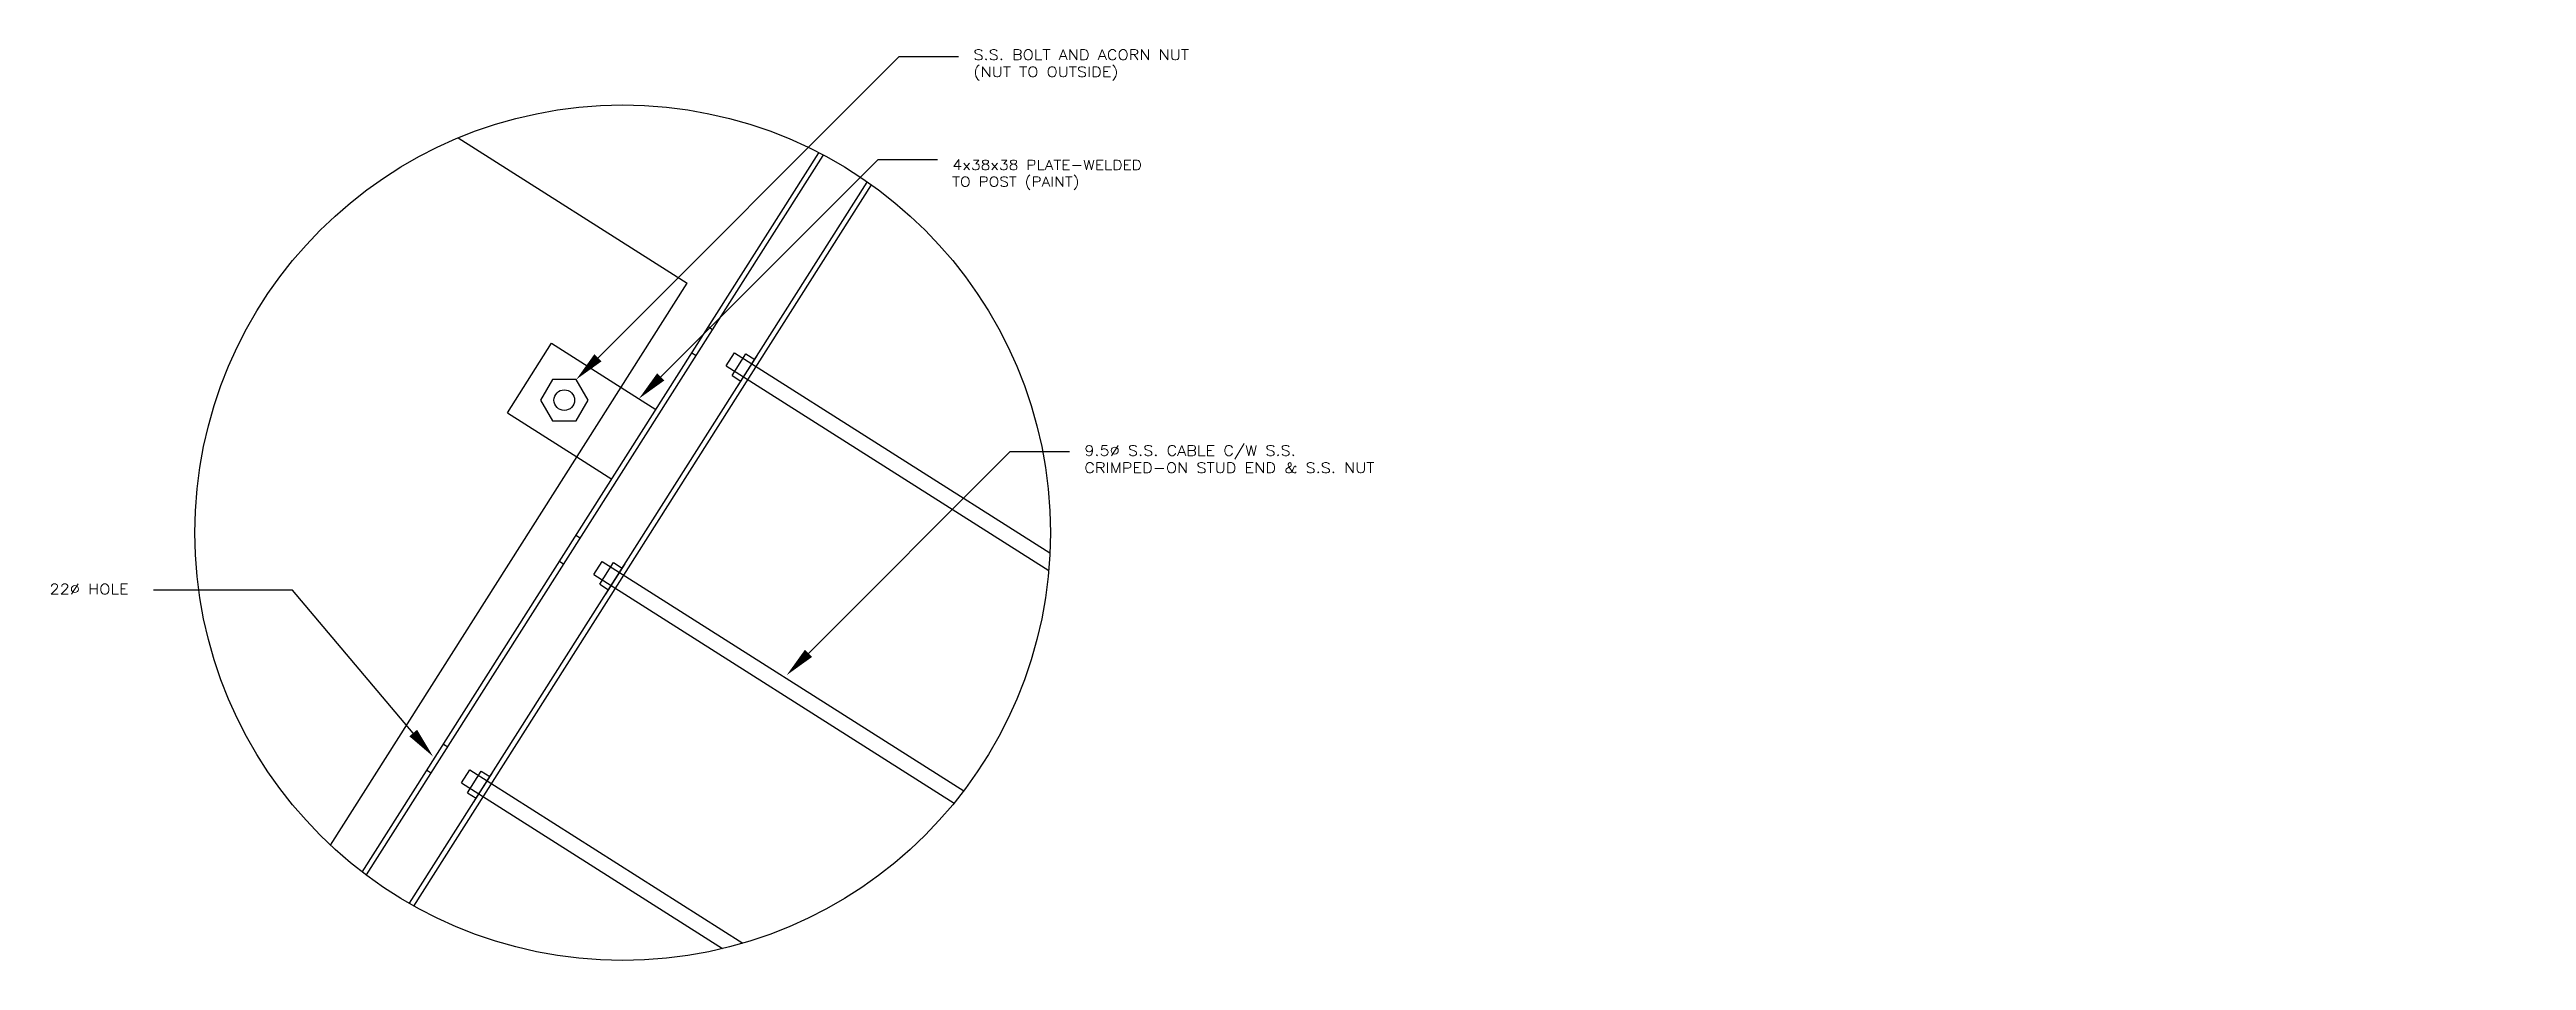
# Model space of a CAD drawing. Header units: inches. Extents: x -1254 to 5631, y 14 to 582.
# Drawn here: x 655.3 to 715.5, y 559.7 to 581.8 of the extents above; entities that cross this region are included whole.
import ezdxf
from ezdxf import colors
from ezdxf.entities.mleader import LeaderData, LeaderLine
from ezdxf.math import Vec2, Vec3

# ---------------------------------------------------------------- set-up
doc = ezdxf.new("R2010")
doc.units = ezdxf.units.IN
doc.header["$MEASUREMENT"] = 0
for name, color, linetype in [('Arch_Section_Handrail', 1, 'Continuous'), ('Dim', 5, 'Continuous'), ('Mleader @ 4', 5, 'Continuous')]:
    doc.layers.add(name, color=color, linetype=linetype)
doc.styles.add('ROMANS', font='romans.shx', dxfattribs={"width": 1.15})

msp = doc.modelspace()

# ---------------------------------------------------------------- linework, layer by layer
at = {"layer": 'Arch_Section_Handrail'}
for p, q in [((665.24595, 579.63603), (670.80758, 576.10591)), ((662.91301, 561.80212), (674.00349, 579.27497)), ((664.16609, 560.97725), (675.28327, 578.49216)), ((662.14287, 562.45482), (670.80758, 576.10591)), ((671.42247, 574.97536), (671.31694, 575.04234)), ((671.02055, 574.34214), (670.91502, 574.40913)), ((671.75452, 574.09895), (679.58497, 569.12875)), ((671.95494, 574.41471), (679.6138, 569.55343)), ((672.233, 574.38628), (672.44407, 574.2523)), ((671.8986, 573.85944), (672.10967, 573.72547)), ((668.20712, 569.90964), (668.10159, 569.97662)), ((667.8052, 569.27642), (667.69967, 569.34341)), ((668.73959, 569.34899), (677.52068, 563.7754)), ((669.01765, 569.32055), (669.22872, 569.18658)), ((668.53917, 569.03323), (677.28846, 563.47982)), ((668.68325, 568.79372), (668.89432, 568.65975)), ((664.88624, 564.9109), (664.99177, 564.84391)), ((664.48432, 564.27769), (664.58986, 564.2107)), ((665.32382, 563.96751), (671.66393, 559.94327)), ((665.4679, 563.728), (665.67898, 563.59403)), ((665.52424, 564.28327), (672.15554, 560.07421)), ((665.8023, 564.25483), (666.01337, 564.12086))]:
    msp.add_line(p, q, dxfattribs=at)
at = {"layer": 'Arch_Section_Handrail', "ltscale": 2}
for p, q in [((663.01855, 561.73513), (674.10903, 579.20798)), ((664.06056, 561.04424), (675.17774, 578.55915)), ((666.43955, 572.95626), (667.51133, 574.64484)), ((667.51133, 574.64484), (669.19991, 573.57305)), ((671.75452, 574.09895), (671.95494, 574.41471)), ((671.8986, 573.85944), (672.233, 574.38628)), ((672.04269, 573.61993), (672.51106, 574.35784)), ((666.43955, 572.95626), (668.12812, 571.88448)), ((668.53917, 569.03323), (668.73959, 569.34899)), ((668.68325, 568.79372), (669.01765, 569.32055)), ((668.82734, 568.55421), (669.29571, 569.29212)), ((665.32382, 563.96751), (665.52424, 564.28327)), ((665.4679, 563.728), (665.8023, 564.25483)), ((665.61199, 563.48849), (666.08036, 564.2264))]:
    msp.add_line(p, q, dxfattribs=at)
at = {"layer": 'Arch_Section_Handrail', "ltscale": 0.1}
for p, q in [((669.19991, 573.57305), (670.04419, 573.03716)), ((668.12812, 571.88448), (668.97241, 571.34859))]:
    msp.add_line(p, q, dxfattribs=at)
msp.add_lwpolyline([(667.53105, 573.76466), (667.24238, 573.26466), (667.53105, 572.76466), (668.1084, 572.76466), (668.39708, 573.26466), (668.1084, 573.76466)], close=True, dxfattribs=at)
msp.add_circle((667.81973, 573.26466), 0.25, dxfattribs=at)
at = {"layer": 'Dim', "ltscale": 0.1}
msp.add_circle((669.23671, 570.04444), 10.38869, dxfattribs=at)

# ---------------------------------------------------------------- leaders
at = {"layer": 'Mleader @ 4'}
ml = msp.add_multileader_mtext('Standard', dxfattribs=at)
ml.set_content('{\\W1.15;\\C256;S.S. BOLT AND ACORN NUT\\P(NUT TO OUTSIDE)}', color=256, style='ROMANS')
ml.set_leader_properties()
ml.build(insert=Vec2(0, 0))
ml.multileader.update_dxf_attribs({"dogleg_length": 0.36, "arrow_head_size": 0.75, "scale": 4})
ctx = ml.context
ctx.base_point, ctx.scale, ctx.char_height, ctx.arrow_head_size, ctx.landing_gap_size, ctx.plane_origin = Vec3(677.39708, 581.61333), 4, 0.25, 0.75, 0.36, Vec3(677.75708, 581.78)
ctx.left_attachment, ctx.right_attachment, ctx.attachment_type = 0, 0, 1
notes = []
notes.append((ctx, [(0, (1, 1, 0), (675.95708, 581.61333), (1, 0), 1.44, [(0, [(668.1084, 573.76466)], 0, [])])]))
ctx.mtext.insert, ctx.mtext.width, ctx.mtext.defined_height, ctx.mtext.flow_direction = Vec3(677.75708, 581.78), 6.31074, 0.79148, 5
ml = msp.add_multileader_mtext('Standard', dxfattribs=at)
ml.set_content('{\\W1.15;4x\\H0.9583x;38\\H1.0435x;x\\H0.9583x;38 PLATE-WELDED\\PTO POST (PAINT)}', color=256, style='ROMANS')
ml.set_leader_properties()
ml.build(insert=Vec2(0, 0))
ml.multileader.update_dxf_attribs({"dogleg_length": 0.36, "arrow_head_size": 0.75, "scale": 4})
ctx = ml.context
ctx.base_point, ctx.scale, ctx.char_height, ctx.arrow_head_size, ctx.landing_gap_size, ctx.plane_origin = Vec3(676.88034, 579.10733), 4, 0.25, 0.75, 0.36, Vec3(677.24034, 579.27226)
ctx.left_attachment, ctx.right_attachment, ctx.attachment_type = 0, 0, 1
notes.append((ctx, [(0, (1, 1, 0), (675.44034, 579.10733), (1, 0), 1.44, [(0, [(669.63188, 573.29887)], 0, [])])]))
ctx.mtext.insert, ctx.mtext.width, ctx.mtext.defined_height, ctx.mtext.flow_direction = Vec3(677.24034, 579.10733), 5.6342609, 1.33824, 5
ml = msp.add_multileader_mtext('Standard', dxfattribs=at)
ml.set_content('\\A1;{\\W1.15;\\C256;9.5%%C S.S. CABLE C/W S.S.\\PCRIMPED-ON STUD END & S.S. NUT}', color=256, style='ROMANS')
ml.set_leader_properties()
ml.build(insert=Vec2(0, 0))
ml.multileader.update_dxf_attribs({"dogleg_length": 0.36, "arrow_head_size": 0.75, "scale": 4})
ctx = ml.context
ctx.base_point, ctx.scale, ctx.char_height, ctx.arrow_head_size, ctx.landing_gap_size, ctx.plane_origin = Vec3(680.08995, 572.01369), 4, 0.25, 0.75, 0.36, Vec3(680.44995, 572.16369)
ctx.left_attachment, ctx.right_attachment, ctx.attachment_type = 0, 0, 1
notes.append((ctx, [(0, (1, 1, 0), (678.64995, 572.01369), (1, 0), 1.44, [(0, [(673.22, 566.58374)], 0, [])])]))
ctx.mtext.insert, ctx.mtext.width, ctx.mtext.defined_height, ctx.mtext.flow_direction = Vec3(680.44995, 572.16369), 8.756711, 1.3061, 5
ml = msp.add_multileader_mtext('Standard', dxfattribs=at)
ml.set_content('{\\W1.15;\\C256;22%%C HOLE}', color=256, style='ROMANS')
ml.set_leader_properties()
ml.build(insert=Vec2(0, 0))
ml.multileader.update_dxf_attribs({"dogleg_length": 0.36, "arrow_head_size": 0.75, "scale": 4})
ctx = ml.context
ctx.base_point, ctx.scale, ctx.char_height, ctx.arrow_head_size, ctx.landing_gap_size, ctx.plane_origin = Vec3(654.95767, 568.65178), 4, 0.25, 0.75, 0.36, Vec3(653.03476, 566.66008)
ctx.left_attachment, ctx.right_attachment, ctx.attachment_type = 0, 0, 1
notes.append((ctx, [(0, (1, 1, 0), (661.21698, 568.65178), (-1, 0), 3.37621, [(0, [(664.63468, 564.60728)], 0, [])])]))
ctx.mtext.insert, ctx.mtext.width, ctx.mtext.defined_height, ctx.mtext.flow_direction = Vec3(655.31767, 568.80178), 4.1960303, 2.06546, 5
for ctx, leaders in notes:
    for number, flags, end, landing, length, lines in leaders:
        leader = LeaderData()
        leader.index, (leader.has_last_leader_line, leader.has_dogleg_vector, leader.attachment_direction) = number, flags
        leader.last_leader_point, leader.dogleg_vector, leader.dogleg_length = Vec3(end), Vec3(landing), length
        for number, points, colour, breaks in lines:
            line = LeaderLine()
            line.index, line.vertices, line.color, line.breaks = number, Vec3.list(points), colors.encode_raw_color(colour), breaks
            leader.lines.append(line)
        ctx.leaders.append(leader)

doc.saveas('drawing.dxf')
